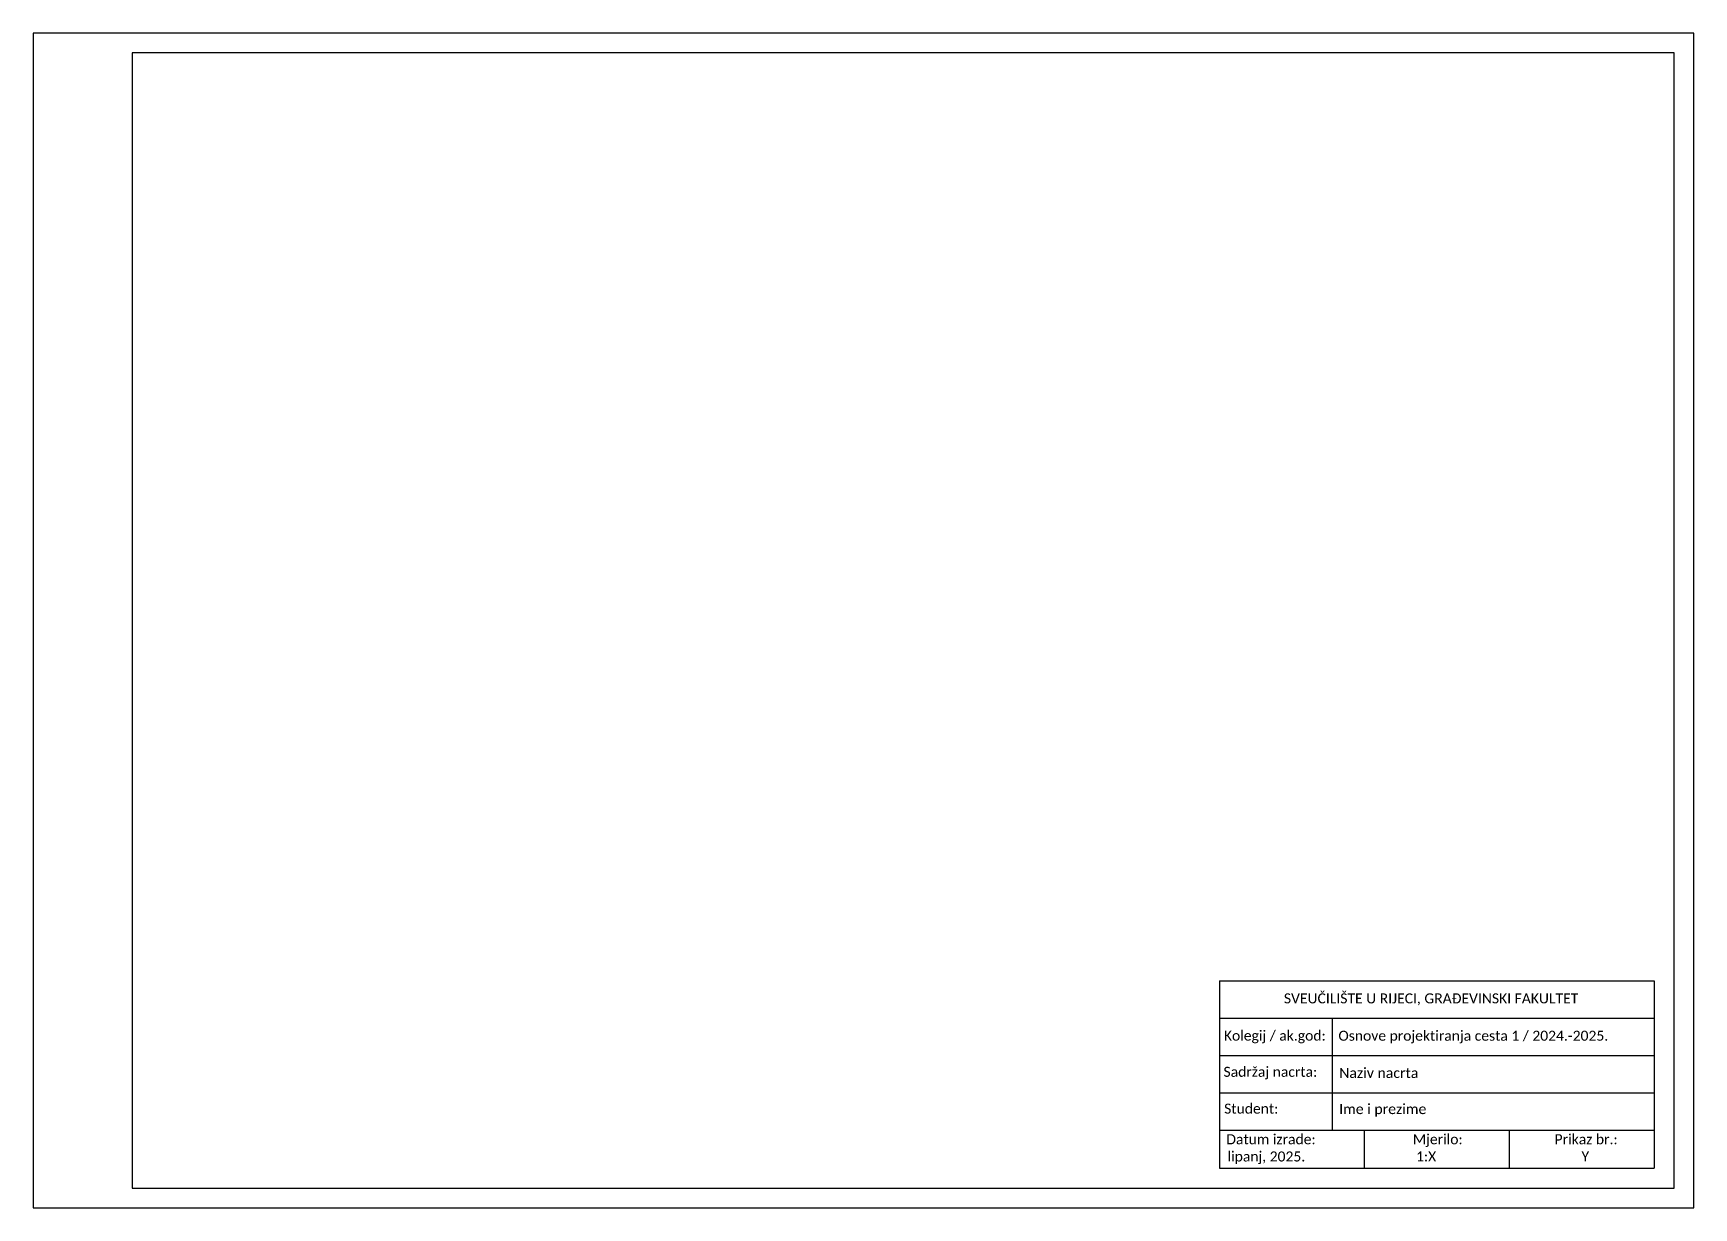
# Model space of a CAD drawing. Header units: millimetres. Extents: x 4540 to 10296, y 4496 to 8723.
# Drawn here: x 7790.7 to 8210.7, y 4886.1 to 5183.1 of the extents above; entities that cross this region are included whole.
import ezdxf

# ---------------------------------------------------------------- set-up
doc = ezdxf.new("R2010")
doc.units = ezdxf.units.MM
doc.layers.add('_Okvir i sastavnica', color=7, linetype='Continuous')
doc.styles.add('Legend', font='calibri.ttf')

msp = doc.modelspace()

# ---------------------------------------------------------------- texts
at = {"layer": '_Okvir i sastavnica', "style": 'Legend'}
for s, p in [('SVEUČILIŠTE U RIJECI, GRAĐEVINSKI FAKULTET', (8107.04776, 4937.78292)), ('Kolegij / ak.god:', (8091.87034, 4928.36709)), ('Osnove projektiranja cesta 1 / 2024.-2025.', (8120.83387, 4928.34022)), ('Sadržaj nacrta:', (8091.77034, 4919.2194)), ('Student:', (8091.9431, 4909.90855)), ('Datum izrade:', (8092.49972, 4902.15784)), ('Mjerilo:', (8139.6569, 4902.15784)), ('Prikaz br.:', (8175.51108, 4902.15784)), ('lipanj, 2025.', (8092.78692, 4897.80988)), ('1:X', (8140.46415, 4897.82376)), ('Y', (8182.31481, 4897.82376))]:
    msp.add_text(s, height=2.53125, dxfattribs=at).set_placement(p)
at = {"layer": '_Okvir i sastavnica', "char_height": 2.53125, "width": 73.6582385, "attachment_point": 4, "style": 'Legend'}
for s, insert in [('{\\H1.012x;Naziv nacrta}', (8121.03194, 4920.19169)), ('{\\H1.012x;Ime i prezime}', (8121.03194, 4910.74898))]:
    msp.add_mtext(s, dxfattribs=dict(at, insert=insert))

# ---------------------------------------------------------------- linework, layer by layer
at = {"layer": '_Okvir i sastavnica'}
for p, q in [((8090.71855, 4943.5079), (8090.71855, 4896.10117)), ((8090.71855, 4943.5079), (8200.71855, 4943.5079)), ((8200.71855, 4943.5079), (8200.71855, 4896.10117)), ((8090.71855, 4934.0652), (8200.71855, 4934.0652)), ((8119.28855, 4934.0652), (8119.28855, 4905.73709)), ((8090.71855, 4924.6225), (8200.71855, 4924.6225)), ((8090.71855, 4915.17979), (8200.71855, 4915.17979)), ((8090.71855, 4905.73709), (8200.71855, 4905.73709)), ((8127.38522, 4905.73709), (8127.38522, 4896.10117)), ((8164.05189, 4905.73709), (8164.05189, 4896.10117)), ((8090.71855, 4896.10117), (8200.71855, 4896.10117))]:
    msp.add_line(p, q, dxfattribs=at)
for points in [[(7790.71855, 4886.10117), (8210.71855, 4886.10117), (8210.71855, 5183.10117), (7790.71855, 5183.10117)], [(7815.71855, 4891.10117), (8205.71855, 4891.10117), (8205.71855, 5178.10117), (7815.71855, 5178.10117)]]:
    msp.add_lwpolyline(points, close=True, dxfattribs=at)

msp.set_redraw_order([(e.dxf.handle, doc.entitydb.next_handle()) for e in msp.query("TEXT MTEXT ATTDEF DIMENSION ARC_DIMENSION")])  # texts and dimensions are drawn at this point

doc.saveas('drawing.dxf')
